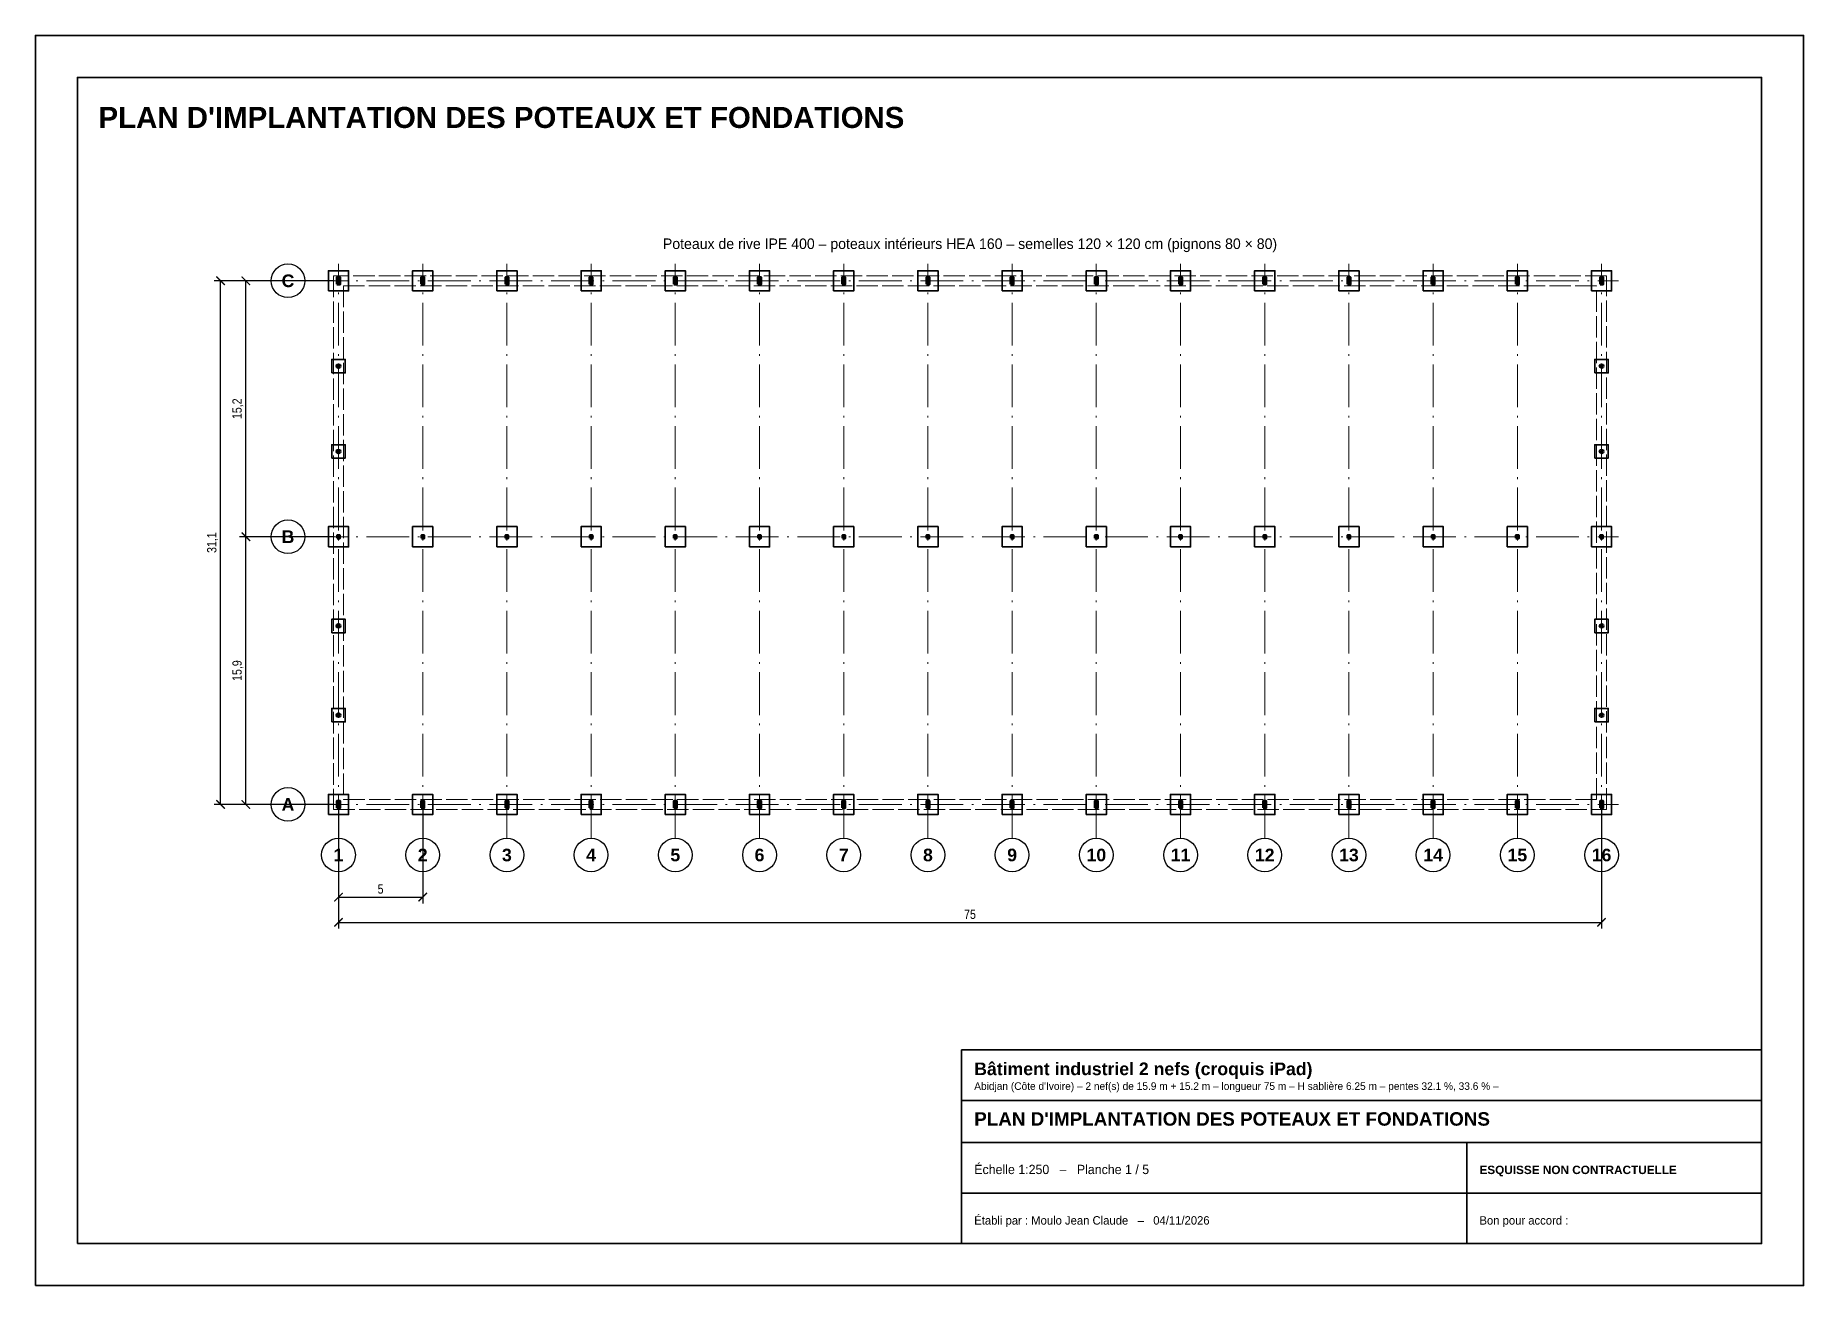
# Model space of a CAD drawing. Header units: metres. Extents: x 0 to 458, y 0 to 74.
# Drawn here: x 0 to 105, y 0 to 74.2 of the extents above; entities that cross this region are included whole.
import ezdxf
from ezdxf.enums import TextEntityAlignment as Align

# ---------------------------------------------------------------- set-up
doc = ezdxf.new("R2010")
doc.units = ezdxf.units.M
doc.linetypes.add('DASHDOT', pattern=[3.556, 2.54, -0.508, 0, -0.508])
doc.linetypes.add('DASHED', pattern=[1.524, 1.27, -0.254])
for name, color, linetype, lineweight in [('AXES', 8, 'DASHDOT', 18), ('BETON', 8, 'Continuous', 35), ('BETON_CACHE', 8, 'DASHED', 18), ('CARTOUCHE', 7, 'Continuous', 35), ('CHARPENTE', 5, 'Continuous', 50), ('COTES', 7, 'Continuous', 18), ('REPERES', 7, 'Continuous', 25), ('TEXTE', 7, 'Continuous', 18)]:
    doc.layers.add(name, color=color, linetype=linetype, lineweight=lineweight)
doc.styles.add('GRAS', font='arialbd.ttf')
doc.styles.add('OpenSansCondensed-Light', font='OpenSansCondensed-Light.ttf')
doc.dimstyles.new('COTES_250', dxfattribs={"dimtxt": 0.55, "dimasz": 0.5, "dimexe": 0.375, "dimexo": 0.25, "dimgap": 0.2, "dimtad": 1, "dimzin": 12, "dimtxsty": 'OpenSansCondensed-Light', "dimblk": 'ARCHTICK', "dimcen": 2.5, "dimazin": 3, "dimtfac": 0.5, "dimtmove": 2, "dimatfit": 3})

msp = doc.modelspace()

# ---------------------------------------------------------------- texts
at = {"layer": 'REPERES', "style": 'GRAS'}
for s, p in [('C', (15, 59.675)), ('B', (15, 44.475)), ('A', (15, 28.575)), ('1', (18, 25.575)), ('2', (23, 25.575)), ('3', (28, 25.575)), ('4', (33, 25.575)), ('5', (38, 25.575)), ('6', (43, 25.575)), ('7', (48, 25.575)), ('8', (53, 25.575)), ('9', (58, 25.575)), ('10', (63, 25.575)), ('11', (68, 25.575)), ('12', (73, 25.575)), ('13', (78, 25.575)), ('14', (83, 25.575)), ('15', (88, 25.575)), ('16', (93, 25.575))]:
    msp.add_text(s, height=0.75, dxfattribs=at).set_placement(p, align=Align.MIDDLE_CENTER)
at = {"layer": 'TEXTE', "style": 'GRAS'}
for s, height, p in [("PLAN D'IMPLANTATION DES POTEAUX ET FONDATIONS", 1.25, (3.75, 68.75)), ('Bâtiment industriel 2 nefs (croquis iPad)', 0.75, (55.75, 12.5)), ("PLAN D'IMPLANTATION DES POTEAUX ET FONDATIONS", 0.8, (55.75, 9.5)), ('ESQUISSE NON CONTRACTUELLE', 0.5, (85.75, 6.625))]:
    msp.add_text(s, height=height, dxfattribs=at).set_placement(p)
at = {"layer": 'TEXTE'}
msp.add_text('Poteaux de rive IPE 400 – poteaux intérieurs HEA 160 – semelles 120 × 120 cm (pignons 80 × 80)', height=0.625, dxfattribs=at).set_placement((55.5, 61.875), align=Align.MIDDLE_CENTER)
for s, height, p in [("Abidjan (Côte d'Ivoire) – 2 nef(s) de 15.9 m + 15.2 m – longueur 75 m – H sablière 6.25 m – pentes 32.1 %, 33.6 % – ", 0.45, (55.75, 11.625)), ('Échelle 1:250   –   Planche 1 / 5', 0.55, (55.75, 6.625)), ('Établi par : Moulo Jean Claude   –   04/11/2026', 0.5, (55.75, 3.625)), ('Bon pour accord :', 0.5, (85.75, 3.625))]:
    msp.add_text(s, height=height, dxfattribs=at).set_placement(p)

# ---------------------------------------------------------------- blocks, each defined once
blk = doc.blocks.new('_ARCHTICK')
at = {"color": 0, "linetype": 'BYBLOCK', "const_width": 0.15}
blk.add_lwpolyline([(-0.5, -0.5), (0.5, 0.5)], dxfattribs=at)

# ---------------------------------------------------------------- dimensions: what is measured, and where the dimension line sits
at = {"layer": 'COTES'}
for base, p1, p2 in [((11, 28.575), (18, 28.575), (18, 59.675)), ((12.5, 44.475), (18, 44.475), (18, 59.675)), ((12.5, 28.575), (18, 28.575), (18, 44.475))]:
    msp.add_linear_dim(base=base, p1=p1, p2=p2, angle=90, dimstyle='COTES_250', dxfattribs=at).render()
for base, p2 in [((18, 21.575), (93, 28.575)), ((18, 23.075), (23, 28.575))]:
    msp.add_linear_dim(base=base, p1=(18, 28.575), p2=p2, dimstyle='COTES_250', dxfattribs=at).render()

# ---------------------------------------------------------------- linework, layer by layer
at = {"layer": 'AXES'}
for p, q in [((18, 26.575), (18, 60.675)), ((23, 26.575), (23, 60.675)), ((28, 26.575), (28, 60.675)), ((33, 26.575), (33, 60.675)), ((38, 26.575), (38, 60.675)), ((43, 26.575), (43, 60.675)), ((48, 26.575), (48, 60.675)), ((53, 26.575), (53, 60.675)), ((58, 26.575), (58, 60.675)), ((63, 26.575), (63, 60.675)), ((68, 26.575), (68, 60.675)), ((73, 26.575), (73, 60.675)), ((78, 26.575), (78, 60.675)), ((83, 26.575), (83, 60.675)), ((88, 26.575), (88, 60.675)), ((93, 26.575), (93, 60.675)), ((16, 59.675), (94, 59.675)), ((16, 44.475), (94, 44.475)), ((16, 28.575), (94, 28.575))]:
    msp.add_line(p, q, dxfattribs=at)
at = {"layer": 'BETON'}
for points in [[(17.4, 59.075), (18.6, 59.075), (18.6, 60.275), (17.4, 60.275)], [(22.4, 59.075), (23.6, 59.075), (23.6, 60.275), (22.4, 60.275)], [(27.4, 59.075), (28.6, 59.075), (28.6, 60.275), (27.4, 60.275)], [(32.4, 59.075), (33.6, 59.075), (33.6, 60.275), (32.4, 60.275)], [(37.4, 59.075), (38.6, 59.075), (38.6, 60.275), (37.4, 60.275)], [(42.4, 59.075), (43.6, 59.075), (43.6, 60.275), (42.4, 60.275)], [(47.4, 59.075), (48.6, 59.075), (48.6, 60.275), (47.4, 60.275)], [(52.4, 59.075), (53.6, 59.075), (53.6, 60.275), (52.4, 60.275)], [(57.4, 59.075), (58.6, 59.075), (58.6, 60.275), (57.4, 60.275)], [(62.4, 59.075), (63.6, 59.075), (63.6, 60.275), (62.4, 60.275)], [(67.4, 59.075), (68.6, 59.075), (68.6, 60.275), (67.4, 60.275)], [(72.4, 59.075), (73.6, 59.075), (73.6, 60.275), (72.4, 60.275)], [(77.4, 59.075), (78.6, 59.075), (78.6, 60.275), (77.4, 60.275)], [(82.4, 59.075), (83.6, 59.075), (83.6, 60.275), (82.4, 60.275)], [(87.4, 59.075), (88.6, 59.075), (88.6, 60.275), (87.4, 60.275)], [(92.4, 59.075), (93.6, 59.075), (93.6, 60.275), (92.4, 60.275)], [(17.6, 54.208), (18.4, 54.208), (18.4, 55.008), (17.6, 55.008)], [(92.6, 54.208), (93.4, 54.208), (93.4, 55.008), (92.6, 55.008)], [(17.6, 49.142), (18.4, 49.142), (18.4, 49.942), (17.6, 49.942)], [(92.6, 49.142), (93.4, 49.142), (93.4, 49.942), (92.6, 49.942)], [(17.4, 43.875), (18.6, 43.875), (18.6, 45.075), (17.4, 45.075)], [(22.4, 43.875), (23.6, 43.875), (23.6, 45.075), (22.4, 45.075)], [(27.4, 43.875), (28.6, 43.875), (28.6, 45.075), (27.4, 45.075)], [(32.4, 43.875), (33.6, 43.875), (33.6, 45.075), (32.4, 45.075)], [(37.4, 43.875), (38.6, 43.875), (38.6, 45.075), (37.4, 45.075)], [(42.4, 43.875), (43.6, 43.875), (43.6, 45.075), (42.4, 45.075)], [(47.4, 43.875), (48.6, 43.875), (48.6, 45.075), (47.4, 45.075)], [(52.4, 43.875), (53.6, 43.875), (53.6, 45.075), (52.4, 45.075)], [(57.4, 43.875), (58.6, 43.875), (58.6, 45.075), (57.4, 45.075)], [(62.4, 43.875), (63.6, 43.875), (63.6, 45.075), (62.4, 45.075)], [(67.4, 43.875), (68.6, 43.875), (68.6, 45.075), (67.4, 45.075)], [(72.4, 43.875), (73.6, 43.875), (73.6, 45.075), (72.4, 45.075)], [(77.4, 43.875), (78.6, 43.875), (78.6, 45.075), (77.4, 45.075)], [(82.4, 43.875), (83.6, 43.875), (83.6, 45.075), (82.4, 45.075)], [(87.4, 43.875), (88.6, 43.875), (88.6, 45.075), (87.4, 45.075)], [(92.4, 43.875), (93.6, 43.875), (93.6, 45.075), (92.4, 45.075)], [(17.6, 38.775), (18.4, 38.775), (18.4, 39.575), (17.6, 39.575)], [(92.6, 38.775), (93.4, 38.775), (93.4, 39.575), (92.6, 39.575)], [(17.6, 33.475), (18.4, 33.475), (18.4, 34.275), (17.6, 34.275)], [(92.6, 33.475), (93.4, 33.475), (93.4, 34.275), (92.6, 34.275)], [(17.4, 27.975), (18.6, 27.975), (18.6, 29.175), (17.4, 29.175)], [(22.4, 27.975), (23.6, 27.975), (23.6, 29.175), (22.4, 29.175)], [(27.4, 27.975), (28.6, 27.975), (28.6, 29.175), (27.4, 29.175)], [(32.4, 27.975), (33.6, 27.975), (33.6, 29.175), (32.4, 29.175)], [(37.4, 27.975), (38.6, 27.975), (38.6, 29.175), (37.4, 29.175)], [(42.4, 27.975), (43.6, 27.975), (43.6, 29.175), (42.4, 29.175)], [(47.4, 27.975), (48.6, 27.975), (48.6, 29.175), (47.4, 29.175)], [(52.4, 27.975), (53.6, 27.975), (53.6, 29.175), (52.4, 29.175)], [(57.4, 27.975), (58.6, 27.975), (58.6, 29.175), (57.4, 29.175)], [(62.4, 27.975), (63.6, 27.975), (63.6, 29.175), (62.4, 29.175)], [(67.4, 27.975), (68.6, 27.975), (68.6, 29.175), (67.4, 29.175)], [(72.4, 27.975), (73.6, 27.975), (73.6, 29.175), (72.4, 29.175)], [(77.4, 27.975), (78.6, 27.975), (78.6, 29.175), (77.4, 29.175)], [(82.4, 27.975), (83.6, 27.975), (83.6, 29.175), (82.4, 29.175)], [(87.4, 27.975), (88.6, 27.975), (88.6, 29.175), (87.4, 29.175)], [(92.4, 27.975), (93.6, 27.975), (93.6, 29.175), (92.4, 29.175)]]:
    msp.add_lwpolyline(points, close=True, dxfattribs=at)
at = {"layer": 'BETON_CACHE'}
for points in [[(17.7, 28.275), (93.3, 28.275), (93.3, 59.975), (17.7, 59.975)], [(18.3, 28.875), (92.7, 28.875), (92.7, 59.375), (18.3, 59.375)]]:
    msp.add_lwpolyline(points, close=True, dxfattribs=at)
at = {"layer": 'CARTOUCHE'}
for p, q in [((55, 11), (102.5, 11)), ((55, 8.5), (102.5, 8.5)), ((85, 2.5), (85, 8.5)), ((55, 5.5), (102.5, 5.5))]:
    msp.add_line(p, q, dxfattribs=at)
for points in [[(0, 0), (105, 0), (105, 74.25), (0, 74.25)], [(2.5, 2.5), (102.5, 2.5), (102.5, 71.75), (2.5, 71.75)], [(55, 2.5), (102.5, 2.5), (102.5, 14), (55, 14)]]:
    msp.add_lwpolyline(points, close=True, dxfattribs=at)
at = {"layer": 'CHARPENTE'}
for points in [[(17.91, 59.475), (18.09, 59.475), (18.09, 59.875), (17.91, 59.875)], [(22.91, 59.475), (23.09, 59.475), (23.09, 59.875), (22.91, 59.875)], [(27.91, 59.475), (28.09, 59.475), (28.09, 59.875), (27.91, 59.875)], [(32.91, 59.475), (33.09, 59.475), (33.09, 59.875), (32.91, 59.875)], [(37.91, 59.475), (38.09, 59.475), (38.09, 59.875), (37.91, 59.875)], [(42.91, 59.475), (43.09, 59.475), (43.09, 59.875), (42.91, 59.875)], [(47.91, 59.475), (48.09, 59.475), (48.09, 59.875), (47.91, 59.875)], [(52.91, 59.475), (53.09, 59.475), (53.09, 59.875), (52.91, 59.875)], [(57.91, 59.475), (58.09, 59.475), (58.09, 59.875), (57.91, 59.875)], [(62.91, 59.475), (63.09, 59.475), (63.09, 59.875), (62.91, 59.875)], [(67.91, 59.475), (68.09, 59.475), (68.09, 59.875), (67.91, 59.875)], [(72.91, 59.475), (73.09, 59.475), (73.09, 59.875), (72.91, 59.875)], [(77.91, 59.475), (78.09, 59.475), (78.09, 59.875), (77.91, 59.875)], [(82.91, 59.475), (83.09, 59.475), (83.09, 59.875), (82.91, 59.875)], [(87.91, 59.475), (88.09, 59.475), (88.09, 59.875), (87.91, 59.875)], [(92.91, 59.475), (93.09, 59.475), (93.09, 59.875), (92.91, 59.875)], [(17.92, 44.399), (18.08, 44.399), (18.08, 44.551), (17.92, 44.551)], [(22.92, 44.399), (23.08, 44.399), (23.08, 44.551), (22.92, 44.551)], [(27.92, 44.399), (28.08, 44.399), (28.08, 44.551), (27.92, 44.551)], [(32.92, 44.399), (33.08, 44.399), (33.08, 44.551), (32.92, 44.551)], [(37.92, 44.399), (38.08, 44.399), (38.08, 44.551), (37.92, 44.551)], [(42.92, 44.399), (43.08, 44.399), (43.08, 44.551), (42.92, 44.551)], [(47.92, 44.399), (48.08, 44.399), (48.08, 44.551), (47.92, 44.551)], [(52.92, 44.399), (53.08, 44.399), (53.08, 44.551), (52.92, 44.551)], [(57.92, 44.399), (58.08, 44.399), (58.08, 44.551), (57.92, 44.551)], [(62.92, 44.399), (63.08, 44.399), (63.08, 44.551), (62.92, 44.551)], [(67.92, 44.399), (68.08, 44.399), (68.08, 44.551), (67.92, 44.551)], [(72.92, 44.399), (73.08, 44.399), (73.08, 44.551), (72.92, 44.551)], [(77.92, 44.399), (78.08, 44.399), (78.08, 44.551), (77.92, 44.551)], [(82.92, 44.399), (83.08, 44.399), (83.08, 44.551), (82.92, 44.551)], [(87.92, 44.399), (88.08, 44.399), (88.08, 44.551), (87.92, 44.551)], [(92.92, 44.399), (93.08, 44.399), (93.08, 44.551), (92.92, 44.551)], [(17.91, 28.375), (18.09, 28.375), (18.09, 28.775), (17.91, 28.775)], [(22.91, 28.375), (23.09, 28.375), (23.09, 28.775), (22.91, 28.775)], [(27.91, 28.375), (28.09, 28.375), (28.09, 28.775), (27.91, 28.775)], [(32.91, 28.375), (33.09, 28.375), (33.09, 28.775), (32.91, 28.775)], [(37.91, 28.375), (38.09, 28.375), (38.09, 28.775), (37.91, 28.775)], [(42.91, 28.375), (43.09, 28.375), (43.09, 28.775), (42.91, 28.775)], [(47.91, 28.375), (48.09, 28.375), (48.09, 28.775), (47.91, 28.775)], [(52.91, 28.375), (53.09, 28.375), (53.09, 28.775), (52.91, 28.775)], [(57.91, 28.375), (58.09, 28.375), (58.09, 28.775), (57.91, 28.775)], [(62.91, 28.375), (63.09, 28.375), (63.09, 28.775), (62.91, 28.775)], [(67.91, 28.375), (68.09, 28.375), (68.09, 28.775), (67.91, 28.775)], [(72.91, 28.375), (73.09, 28.375), (73.09, 28.775), (72.91, 28.775)], [(77.91, 28.375), (78.09, 28.375), (78.09, 28.775), (77.91, 28.775)], [(82.91, 28.375), (83.09, 28.375), (83.09, 28.775), (82.91, 28.775)], [(87.91, 28.375), (88.09, 28.375), (88.09, 28.775), (87.91, 28.775)], [(92.91, 28.375), (93.09, 28.375), (93.09, 28.775), (92.91, 28.775)]]:
    msp.add_lwpolyline(points, close=True, dxfattribs=at)
for centre in [(18, 54.608), (93, 54.608), (18, 49.542), (93, 49.542), (18, 39.175), (93, 39.175), (18, 33.875), (93, 33.875)]:
    msp.add_circle(centre, 0.1, dxfattribs=at)
at = {"layer": 'REPERES'}
for centre in [(15, 59.675), (15, 44.475), (15, 28.575), (18, 25.575), (23, 25.575), (28, 25.575), (33, 25.575), (38, 25.575), (43, 25.575), (48, 25.575), (53, 25.575), (58, 25.575), (63, 25.575), (68, 25.575), (73, 25.575), (78, 25.575), (83, 25.575), (88, 25.575), (93, 25.575)]:
    msp.add_circle(centre, 1, dxfattribs=at)

msp.set_redraw_order([(e.dxf.handle, doc.entitydb.next_handle()) for e in msp.query("TEXT MTEXT ATTDEF DIMENSION ARC_DIMENSION")])  # texts and dimensions are drawn at this point

doc.saveas('drawing.dxf')
